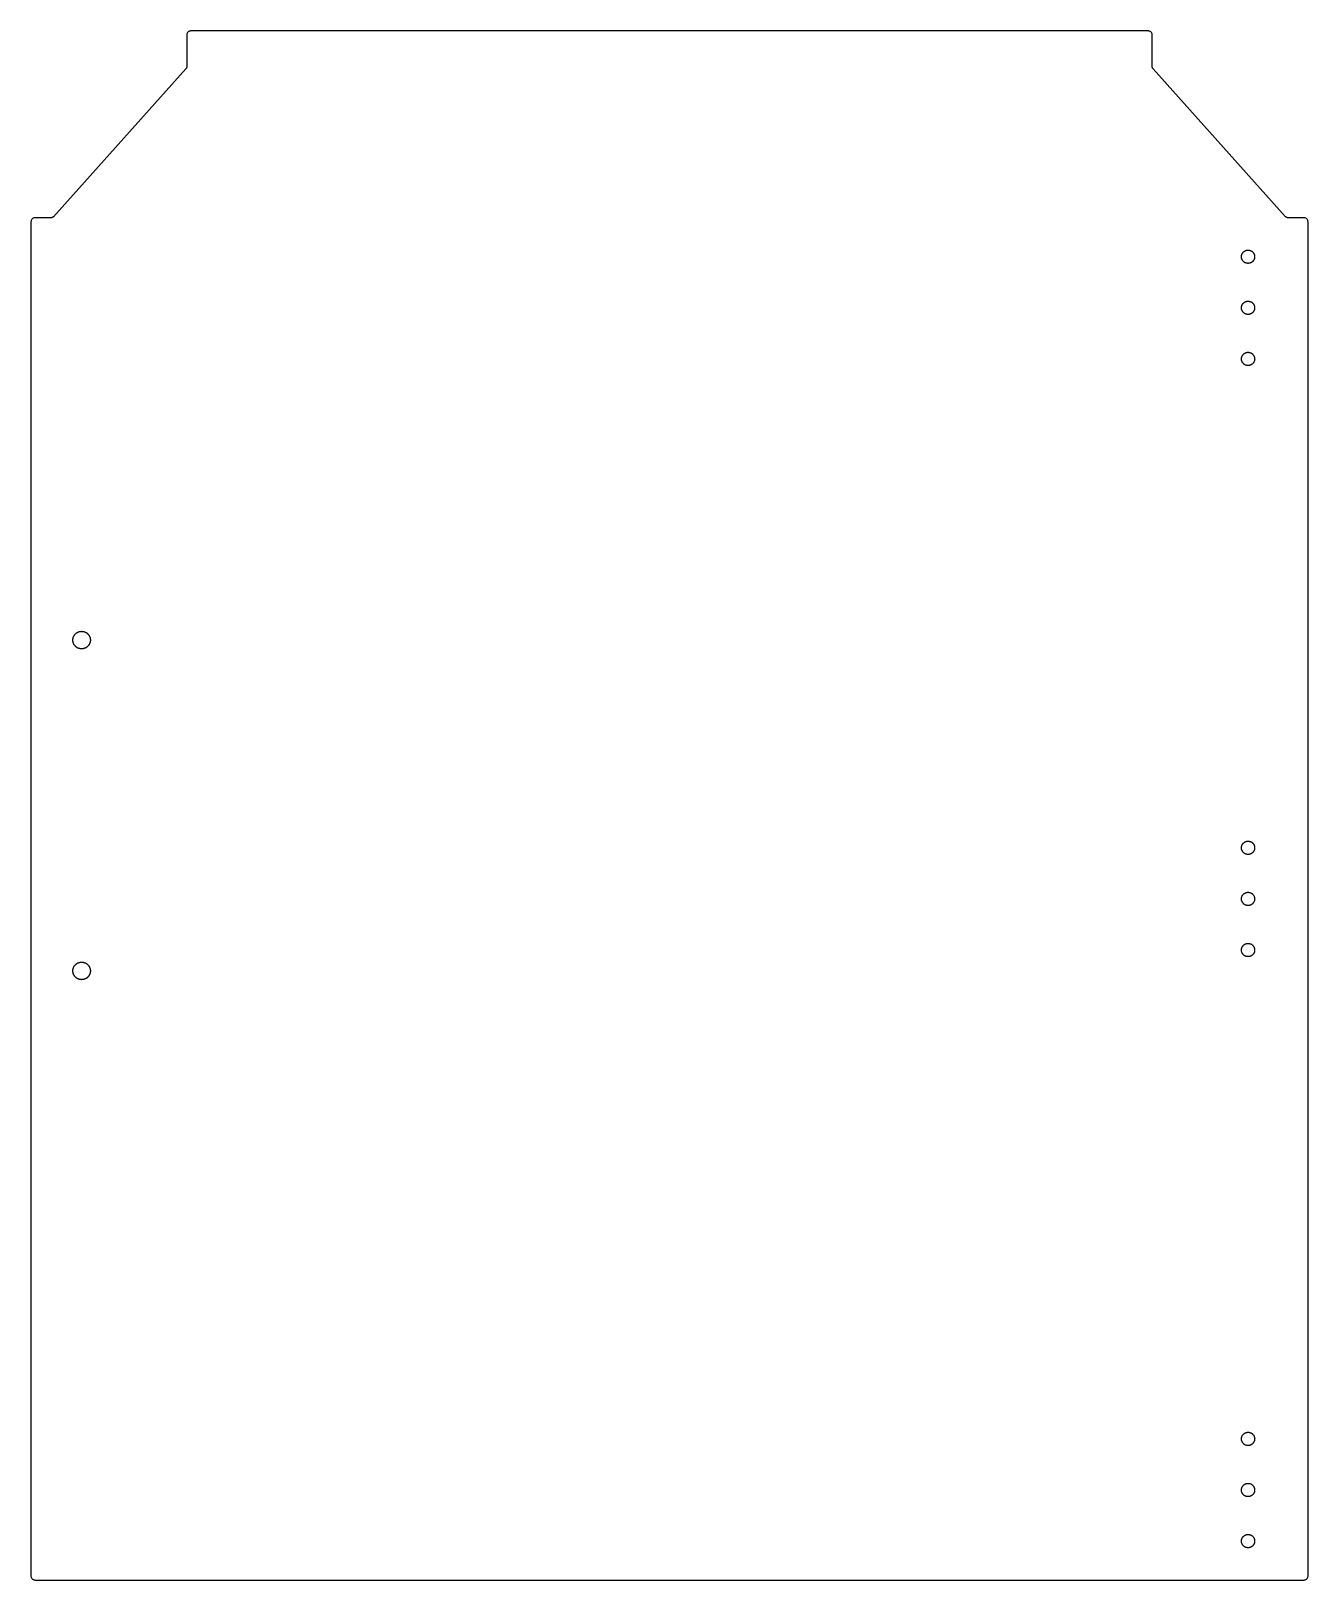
# Model space of a CAD drawing. Extents: x 0 to 328, y 398 to 796.
import ezdxf

# ---------------------------------------------------------------- set-up
doc = ezdxf.new("R2010")
doc.units = 0

msp = doc.modelspace()

# ---------------------------------------------------------------- linework, layer by layer
at = {"layer": 'Layer 1'}
for p, q in [((41, 796), (40.8436, 795.988)), ((287, 796), (41, 796)), ((287.156, 795.988), (287, 796)), ((40, 795), (39.9973, 786.81)), ((40.0123, 795.156), (40, 795)), ((40.0489, 795.309), (40.0123, 795.156)), ((40.109, 795.454), (40.0489, 795.309)), ((40.191, 795.588), (40.109, 795.454)), ((40.2929, 795.707), (40.191, 795.588)), ((40.4122, 795.809), (40.2929, 795.707)), ((40.546, 795.891), (40.4122, 795.809)), ((40.691, 795.951), (40.546, 795.891)), ((40.8436, 795.988), (40.691, 795.951)), ((287.309, 795.951), (287.156, 795.988)), ((287.454, 795.891), (287.309, 795.951)), ((287.588, 795.809), (287.454, 795.891)), ((287.707, 795.707), (287.588, 795.809)), ((287.809, 795.588), (287.707, 795.707)), ((287.891, 795.454), (287.809, 795.588)), ((287.951, 795.309), (287.891, 795.454)), ((287.988, 795.156), (287.951, 795.309)), ((288, 795), (287.988, 795.156)), ((288.003, 786.81), (288, 795)), ((39.7915, 786.271), (5.73945, 748.272)), ((39.834, 786.331), (39.7915, 786.271)), ((39.872, 786.393), (39.834, 786.331)), ((39.9054, 786.458), (39.872, 786.393)), ((39.934, 786.525), (39.9054, 786.458)), ((39.9576, 786.594), (39.934, 786.525)), ((39.9761, 786.665), (39.9576, 786.594)), ((39.9893, 786.737), (39.9761, 786.665)), ((39.9973, 786.81), (39.9893, 786.737)), ((288.011, 786.737), (288.003, 786.81)), ((288.024, 786.665), (288.011, 786.737)), ((288.042, 786.594), (288.024, 786.665)), ((288.066, 786.525), (288.042, 786.594)), ((288.095, 786.458), (288.066, 786.525)), ((288.128, 786.393), (288.095, 786.458)), ((288.166, 786.331), (288.128, 786.393)), ((288.209, 786.271), (288.166, 786.331)), ((322.261, 748.272), (288.209, 786.271)), ((5.73945, 748.272), (5.67598, 748.217)), ((322.324, 748.217), (322.261, 748.272)), ((0.01231, 747.156), (0, 747)), ((0, 747), (0, 399)), ((0.04894, 747.309), (0.01231, 747.156)), ((0.10899, 747.454), (0.04894, 747.309)), ((0.19098, 747.588), (0.10899, 747.454)), ((0.29289, 747.707), (0.19098, 747.588)), ((0.41221, 747.809), (0.29289, 747.707)), ((0.54601, 747.891), (0.41221, 747.809)), ((0.69098, 747.951), (0.54601, 747.891)), ((0.84357, 747.988), (0.69098, 747.951)), ((1, 748), (0.84357, 747.988)), ((5.13726, 748.004), (1, 748)), ((5.22058, 748.014), (5.13726, 748.004)), ((5.30273, 748.032), (5.22058, 748.014)), ((5.38311, 748.056), (5.30273, 748.032)), ((5.46117, 748.087), (5.38311, 748.056)), ((5.53635, 748.124), (5.46117, 748.087)), ((5.60812, 748.168), (5.53635, 748.124)), ((5.67598, 748.217), (5.60812, 748.168)), ((322.392, 748.168), (322.324, 748.217)), ((322.464, 748.124), (322.392, 748.168)), ((322.539, 748.087), (322.464, 748.124)), ((322.617, 748.056), (322.539, 748.087)), ((322.697, 748.032), (322.617, 748.056)), ((322.779, 748.014), (322.697, 748.032)), ((322.863, 748.004), (322.779, 748.014)), ((327, 748), (322.863, 748.004)), ((327.156, 747.988), (327, 748)), ((327.309, 747.951), (327.156, 747.988)), ((327.454, 747.891), (327.309, 747.951)), ((327.588, 747.809), (327.454, 747.891)), ((327.707, 747.707), (327.588, 747.809)), ((327.809, 747.588), (327.707, 747.707)), ((327.891, 747.454), (327.809, 747.588)), ((327.951, 747.309), (327.891, 747.454)), ((327.988, 747.156), (327.951, 747.309)), ((328, 747), (327.988, 747.156)), ((328, 399), (328, 747)), ((310.899, 737.975), (310.901, 738.075)), ((310.901, 737.95), (310.899, 737.975)), ((310.901, 738.075), (310.908, 738.174)), ((310.904, 737.875), (310.901, 737.95)), ((310.914, 737.776), (310.904, 737.875)), ((310.908, 738.174), (310.921, 738.274)), ((310.93, 737.677), (310.914, 737.776)), ((310.921, 738.274), (310.928, 738.309)), ((310.928, 738.309), (310.94, 738.371)), ((310.952, 737.58), (310.93, 737.677)), ((310.94, 738.371), (310.965, 738.468)), ((310.979, 737.484), (310.952, 737.58)), ((310.965, 738.468), (310.995, 738.563)), ((311.013, 737.39), (310.979, 737.484)), ((310.995, 738.563), (311.031, 738.657)), ((311.051, 737.298), (311.013, 737.39)), ((311.031, 738.657), (311.072, 738.748)), ((311.095, 737.208), (311.051, 737.298)), ((311.072, 738.748), (311.081, 738.764)), ((311.081, 738.764), (311.119, 738.836)), ((311.144, 737.121), (311.095, 737.208)), ((311.119, 738.836), (311.171, 738.922)), ((311.198, 737.037), (311.144, 737.121)), ((311.171, 738.922), (311.227, 739.004)), ((311.217, 737.012), (311.198, 737.037)), ((311.257, 736.957), (311.217, 737.012)), ((311.227, 739.004), (311.288, 739.083)), ((311.321, 736.879), (311.257, 736.957)), ((311.288, 739.083), (311.354, 739.158)), ((311.389, 736.806), (311.321, 736.879)), ((311.354, 739.158), (311.424, 739.229)), ((311.423, 736.773), (311.389, 736.806)), ((311.461, 736.737), (311.423, 736.773)), ((311.424, 739.229), (311.499, 739.296)), ((311.498, 736.705), (311.461, 736.737)), ((311.537, 736.673), (311.498, 736.705)), ((311.499, 739.296), (311.576, 739.358)), ((311.617, 736.612), (311.537, 736.673)), ((311.576, 739.358), (311.658, 739.416)), ((311.699, 736.557), (311.617, 736.612)), ((311.658, 739.416), (311.743, 739.469)), ((311.786, 736.507), (311.699, 736.557)), ((311.743, 739.469), (311.83, 739.516)), ((311.875, 736.462), (311.786, 736.507)), ((311.83, 739.516), (311.92, 739.559)), ((311.967, 736.422), (311.875, 736.462)), ((311.92, 739.559), (312.013, 739.596)), ((312.06, 736.387), (311.967, 736.422)), ((312.013, 739.596), (312.059, 739.612)), ((312.059, 739.612), (312.108, 739.628)), ((312.156, 736.358), (312.06, 736.387)), ((312.108, 739.628), (312.205, 739.654)), ((312.253, 736.335), (312.156, 736.358)), ((312.205, 739.654), (312.302, 739.674)), ((312.351, 736.318), (312.253, 736.335)), ((312.302, 739.674), (312.401, 739.689)), ((312.45, 736.306), (312.351, 736.318)), ((312.401, 739.689), (312.5, 739.698)), ((312.55, 736.3), (312.45, 736.306)), ((312.5, 739.698), (312.6, 739.701)), ((312.65, 736.3), (312.55, 736.3)), ((312.6, 739.701), (312.7, 739.698)), ((312.75, 736.306), (312.65, 736.3)), ((312.7, 739.698), (312.8, 739.689)), ((312.848, 736.318), (312.75, 736.306)), ((312.8, 739.689), (312.898, 739.674)), ((312.947, 736.335), (312.848, 736.318)), ((312.898, 739.674), (312.941, 739.665)), ((312.941, 739.665), (312.996, 739.654)), ((313.044, 736.358), (312.947, 736.335)), ((312.996, 739.654), (313.092, 739.628)), ((313.14, 736.387), (313.044, 736.358)), ((313.092, 739.628), (313.187, 739.596)), ((313.173, 736.399), (313.14, 736.387)), ((313.234, 736.422), (313.173, 736.399)), ((313.187, 739.596), (313.236, 739.577)), ((313.246, 736.427), (313.234, 736.422)), ((313.236, 739.577), (313.28, 739.559)), ((313.325, 736.462), (313.246, 736.427)), ((313.28, 739.559), (313.325, 739.538)), ((313.325, 739.538), (313.37, 739.516)), ((313.414, 736.507), (313.325, 736.462)), ((313.37, 739.516), (313.458, 739.469)), ((313.5, 736.557), (313.414, 736.507)), ((313.458, 739.469), (313.513, 739.434)), ((313.582, 736.611), (313.5, 736.557)), ((313.513, 739.434), (313.542, 739.416)), ((313.542, 739.416), (313.624, 739.358)), ((313.583, 736.612), (313.582, 736.611)), ((313.649, 736.662), (313.583, 736.612)), ((313.624, 739.358), (313.702, 739.296)), ((313.663, 736.672), (313.649, 736.662)), ((313.739, 736.737), (313.663, 736.672)), ((313.702, 739.296), (313.776, 739.229)), ((313.811, 736.806), (313.739, 736.737)), ((313.776, 739.229), (313.846, 739.157)), ((313.879, 736.879), (313.811, 736.806)), ((313.846, 739.157), (313.912, 739.083)), ((313.943, 736.956), (313.879, 736.879)), ((313.912, 739.083), (313.973, 739.003)), ((314.002, 737.037), (313.943, 736.956)), ((313.973, 739.003), (314.029, 738.921)), ((314.009, 737.048), (314.002, 737.037)), ((314.056, 737.121), (314.009, 737.048)), ((314.029, 738.921), (314.081, 738.836)), ((314.105, 737.208), (314.056, 737.121)), ((314.081, 738.836), (314.128, 738.747)), ((314.149, 737.298), (314.105, 737.208)), ((314.128, 738.747), (314.169, 738.657)), ((314.187, 737.389), (314.149, 737.298)), ((314.169, 738.657), (314.205, 738.563)), ((314.221, 737.484), (314.187, 737.389)), ((314.205, 738.563), (314.235, 738.468)), ((314.248, 737.58), (314.221, 737.484)), ((314.235, 738.468), (314.257, 738.381)), ((314.261, 737.636), (314.248, 737.58)), ((314.257, 738.381), (314.26, 738.372)), ((314.26, 738.372), (314.279, 738.273)), ((314.27, 737.677), (314.261, 737.636)), ((314.286, 737.776), (314.27, 737.677)), ((314.279, 738.273), (314.292, 738.174)), ((314.296, 737.875), (314.286, 737.776)), ((314.292, 738.174), (314.299, 738.075)), ((314.301, 737.975), (314.296, 737.875)), ((314.299, 738.075), (314.301, 737.975)), ((310.899, 724.845), (310.901, 724.945)), ((310.901, 724.82), (310.899, 724.845)), ((310.901, 724.945), (310.908, 725.044)), ((310.904, 724.745), (310.901, 724.82)), ((310.914, 724.646), (310.904, 724.745)), ((310.908, 725.044), (310.921, 725.144)), ((310.93, 724.547), (310.914, 724.646)), ((310.921, 725.144), (310.928, 725.179)), ((310.928, 725.179), (310.94, 725.241)), ((310.952, 724.45), (310.93, 724.547)), ((310.94, 725.241), (310.965, 725.338)), ((310.979, 724.354), (310.952, 724.45)), ((310.965, 725.338), (310.995, 725.433)), ((310.995, 725.433), (311.031, 725.527)), ((311.031, 725.527), (311.073, 725.618)), ((311.073, 725.618), (311.119, 725.706)), ((311.119, 725.706), (311.171, 725.792)), ((311.171, 725.792), (311.227, 725.874)), ((311.227, 725.874), (311.288, 725.953)), ((311.288, 725.953), (311.335, 726.006)), ((311.335, 726.006), (311.354, 726.028)), ((311.354, 726.028), (311.42, 726.095)), ((311.42, 726.095), (311.424, 726.099)), ((311.424, 726.099), (311.499, 726.166)), ((311.499, 726.166), (311.576, 726.228)), ((311.576, 726.228), (311.658, 726.286)), ((311.658, 726.286), (311.742, 726.339)), ((311.742, 726.339), (311.83, 726.386)), ((311.83, 726.386), (311.921, 726.429)), ((311.921, 726.429), (312.013, 726.466)), ((312.013, 726.466), (312.108, 726.498)), ((312.108, 726.498), (312.205, 726.524)), ((312.205, 726.524), (312.302, 726.544)), ((312.302, 726.544), (312.401, 726.559)), ((312.401, 726.559), (312.5, 726.568)), ((312.5, 726.568), (312.6, 726.571)), ((312.6, 726.571), (312.7, 726.568)), ((312.7, 726.568), (312.8, 726.559)), ((312.8, 726.559), (312.898, 726.544)), ((312.898, 726.544), (312.941, 726.535)), ((312.941, 726.535), (312.996, 726.524)), ((312.996, 726.524), (313.092, 726.498)), ((313.092, 726.498), (313.187, 726.466)), ((313.187, 726.466), (313.236, 726.447)), ((313.236, 726.447), (313.28, 726.429)), ((313.28, 726.429), (313.316, 726.412)), ((313.316, 726.412), (313.37, 726.386)), ((313.37, 726.386), (313.387, 726.377)), ((313.387, 726.377), (313.458, 726.339)), ((313.458, 726.339), (313.542, 726.286)), ((313.542, 726.286), (313.624, 726.228)), ((313.624, 726.228), (313.636, 726.219)), ((313.636, 726.219), (313.702, 726.165)), ((313.702, 726.165), (313.776, 726.099)), ((313.776, 726.099), (313.846, 726.027)), ((313.846, 726.027), (313.912, 725.953)), ((313.912, 725.953), (313.973, 725.873)), ((313.973, 725.873), (314.029, 725.791)), ((314.029, 725.791), (314.081, 725.706)), ((314.081, 725.706), (314.128, 725.617)), ((314.128, 725.617), (314.169, 725.527)), ((314.169, 725.527), (314.205, 725.433)), ((314.205, 725.433), (314.235, 725.338)), ((314.248, 724.45), (314.221, 724.354)), ((314.235, 725.338), (314.257, 725.251)), ((314.261, 724.506), (314.248, 724.45)), ((314.257, 725.251), (314.26, 725.242)), ((314.26, 725.242), (314.279, 725.143)), ((314.27, 724.547), (314.261, 724.506)), ((314.286, 724.646), (314.27, 724.547)), ((314.279, 725.143), (314.292, 725.044)), ((314.296, 724.745), (314.286, 724.646)), ((314.292, 725.044), (314.299, 724.945)), ((314.301, 724.845), (314.296, 724.745)), ((314.299, 724.945), (314.301, 724.845)), ((311.013, 724.26), (310.979, 724.354)), ((311.051, 724.168), (311.013, 724.26)), ((311.095, 724.078), (311.051, 724.168)), ((311.144, 723.991), (311.095, 724.078)), ((311.198, 723.907), (311.144, 723.991)), ((311.217, 723.882), (311.198, 723.907)), ((311.257, 723.827), (311.217, 723.882)), ((311.321, 723.749), (311.257, 723.827)), ((311.389, 723.676), (311.321, 723.749)), ((311.423, 723.643), (311.389, 723.676)), ((311.461, 723.607), (311.423, 723.643)), ((311.498, 723.575), (311.461, 723.607)), ((311.537, 723.543), (311.498, 723.575)), ((311.617, 723.482), (311.537, 723.543)), ((311.699, 723.427), (311.617, 723.482)), ((311.786, 723.377), (311.699, 723.427)), ((311.875, 723.332), (311.786, 723.377)), ((311.967, 723.292), (311.875, 723.332)), ((312.06, 723.257), (311.967, 723.292)), ((312.156, 723.228), (312.06, 723.257)), ((312.253, 723.205), (312.156, 723.228)), ((312.351, 723.188), (312.253, 723.205)), ((312.45, 723.176), (312.351, 723.188)), ((312.55, 723.17), (312.45, 723.176)), ((312.65, 723.17), (312.55, 723.17)), ((312.75, 723.176), (312.65, 723.17)), ((312.848, 723.188), (312.75, 723.176)), ((312.947, 723.205), (312.848, 723.188)), ((313.044, 723.228), (312.947, 723.205)), ((313.14, 723.257), (313.044, 723.228)), ((313.233, 723.292), (313.14, 723.257)), ((313.325, 723.332), (313.233, 723.292)), ((313.414, 723.377), (313.325, 723.332)), ((313.5, 723.427), (313.414, 723.377)), ((313.582, 723.481), (313.5, 723.427)), ((313.583, 723.482), (313.582, 723.481)), ((313.649, 723.532), (313.583, 723.482)), ((313.663, 723.542), (313.649, 723.532)), ((313.739, 723.607), (313.663, 723.542)), ((313.811, 723.676), (313.739, 723.607)), ((313.879, 723.749), (313.811, 723.676)), ((313.943, 723.826), (313.879, 723.749)), ((314.002, 723.907), (313.943, 723.826)), ((314.009, 723.918), (314.002, 723.907)), ((314.056, 723.991), (314.009, 723.918)), ((314.105, 724.078), (314.056, 723.991)), ((314.149, 724.168), (314.105, 724.078)), ((314.187, 724.26), (314.149, 724.168)), ((314.221, 724.354), (314.187, 724.26)), ((311.031, 712.397), (311.073, 712.488)), ((311.073, 712.488), (311.119, 712.576)), ((311.119, 712.576), (311.171, 712.662)), ((311.171, 712.662), (311.227, 712.744)), ((311.227, 712.744), (311.288, 712.823)), ((311.288, 712.823), (311.335, 712.876)), ((311.335, 712.876), (311.354, 712.898)), ((311.354, 712.898), (311.42, 712.965)), ((311.42, 712.965), (311.424, 712.969)), ((311.424, 712.969), (311.499, 713.036)), ((311.499, 713.036), (311.576, 713.098)), ((311.576, 713.098), (311.658, 713.156)), ((311.658, 713.156), (311.742, 713.209)), ((311.742, 713.209), (311.83, 713.257)), ((311.83, 713.257), (311.921, 713.299)), ((311.921, 713.299), (312.013, 713.336)), ((312.013, 713.336), (312.108, 713.368)), ((312.108, 713.368), (312.205, 713.394)), ((312.205, 713.394), (312.302, 713.414)), ((312.302, 713.414), (312.401, 713.429)), ((312.401, 713.429), (312.408, 713.43)), ((312.408, 713.43), (312.5, 713.438)), ((312.5, 713.438), (312.6, 713.441)), ((312.6, 713.441), (312.637, 713.44)), ((312.637, 713.44), (312.7, 713.438)), ((312.7, 713.438), (312.799, 713.429)), ((312.799, 713.429), (312.898, 713.414)), ((312.898, 713.414), (312.961, 713.401)), ((312.961, 713.401), (312.996, 713.394)), ((312.996, 713.394), (313.093, 713.368)), ((313.093, 713.368), (313.187, 713.336)), ((313.187, 713.336), (313.28, 713.299)), ((313.28, 713.299), (313.37, 713.256)), ((313.37, 713.256), (313.388, 713.247)), ((313.388, 713.247), (313.458, 713.209)), ((313.458, 713.209), (313.542, 713.156)), ((313.542, 713.156), (313.624, 713.098)), ((313.624, 713.098), (313.636, 713.089)), ((313.636, 713.089), (313.702, 713.035)), ((313.702, 713.035), (313.776, 712.969)), ((313.776, 712.969), (313.846, 712.897)), ((313.846, 712.897), (313.912, 712.823)), ((313.912, 712.823), (313.973, 712.743)), ((313.973, 712.743), (314.029, 712.661)), ((314.029, 712.661), (314.081, 712.576)), ((314.081, 712.576), (314.128, 712.487)), ((314.128, 712.487), (314.169, 712.397)), ((310.899, 711.715), (310.901, 711.815)), ((310.901, 711.69), (310.899, 711.715)), ((310.901, 711.815), (310.908, 711.914)), ((310.904, 711.615), (310.901, 711.69)), ((310.914, 711.516), (310.904, 711.615)), ((310.908, 711.914), (310.921, 712.014)), ((310.93, 711.417), (310.914, 711.516)), ((310.921, 712.014), (310.928, 712.048)), ((310.928, 712.048), (310.94, 712.111)), ((310.952, 711.32), (310.93, 711.417)), ((310.94, 712.111), (310.965, 712.208)), ((310.979, 711.224), (310.952, 711.32)), ((310.965, 712.208), (310.995, 712.303)), ((311.013, 711.13), (310.979, 711.224)), ((310.995, 712.303), (311.031, 712.397)), ((311.051, 711.038), (311.013, 711.13)), ((311.095, 710.948), (311.051, 711.038)), ((311.144, 710.861), (311.095, 710.948)), ((311.198, 710.777), (311.144, 710.861)), ((311.217, 710.752), (311.198, 710.777)), ((311.257, 710.697), (311.217, 710.752)), ((311.321, 710.619), (311.257, 710.697)), ((311.389, 710.546), (311.321, 710.619)), ((311.461, 710.477), (311.389, 710.546)), ((311.537, 710.412), (311.461, 710.477)), ((311.616, 710.353), (311.537, 710.412)), ((311.699, 710.297), (311.616, 710.353)), ((311.786, 710.247), (311.699, 710.297)), ((311.875, 710.202), (311.786, 710.247)), ((311.967, 710.162), (311.875, 710.202)), ((312.06, 710.127), (311.967, 710.162)), ((312.156, 710.098), (312.06, 710.127)), ((312.253, 710.075), (312.156, 710.098)), ((312.351, 710.058), (312.253, 710.075)), ((312.45, 710.046), (312.351, 710.058)), ((312.55, 710.04), (312.45, 710.046)), ((312.65, 710.04), (312.55, 710.04)), ((312.75, 710.046), (312.65, 710.04)), ((312.848, 710.058), (312.75, 710.046)), ((312.947, 710.075), (312.848, 710.058)), ((313.044, 710.098), (312.947, 710.075)), ((313.139, 710.127), (313.044, 710.098)), ((313.234, 710.162), (313.139, 710.127)), ((313.325, 710.202), (313.234, 710.162)), ((313.414, 710.247), (313.325, 710.202)), ((313.5, 710.297), (313.414, 710.247)), ((313.583, 710.352), (313.5, 710.297)), ((313.649, 710.402), (313.583, 710.352)), ((313.663, 710.412), (313.649, 710.402)), ((313.739, 710.477), (313.663, 710.412)), ((313.811, 710.546), (313.739, 710.477)), ((313.879, 710.62), (313.811, 710.546)), ((313.943, 710.696), (313.879, 710.62)), ((314.002, 710.777), (313.943, 710.696)), ((314.009, 710.788), (314.002, 710.777)), ((314.056, 710.861), (314.009, 710.788)), ((314.105, 710.948), (314.056, 710.861)), ((314.149, 711.038), (314.105, 710.948)), ((314.187, 711.13), (314.149, 711.038)), ((314.169, 712.397), (314.205, 712.303)), ((314.221, 711.224), (314.187, 711.13)), ((314.205, 712.303), (314.235, 712.208)), ((314.248, 711.32), (314.221, 711.224)), ((314.235, 712.208), (314.257, 712.121)), ((314.261, 711.376), (314.248, 711.32)), ((314.257, 712.121), (314.26, 712.112)), ((314.26, 712.112), (314.279, 712.013)), ((314.27, 711.417), (314.261, 711.376)), ((314.286, 711.516), (314.27, 711.417)), ((314.279, 712.013), (314.292, 711.914)), ((314.296, 711.615), (314.286, 711.516)), ((314.292, 711.914), (314.299, 711.815)), ((314.301, 711.715), (314.296, 711.615)), ((314.299, 711.815), (314.301, 711.715)), ((11.1394, 640.766), (11.1969, 640.847)), ((11.1969, 640.847), (11.2586, 640.926)), ((11.2586, 640.926), (11.3231, 641.001)), ((11.3231, 641.001), (11.391, 641.074)), ((11.391, 641.074), (11.4626, 641.144)), ((11.4626, 641.144), (11.5368, 641.21)), ((11.5368, 641.21), (11.6135, 641.273)), ((11.6135, 641.273), (11.6933, 641.332)), ((11.6933, 641.332), (11.7759, 641.389)), ((11.7759, 641.389), (11.7834, 641.393)), ((11.7834, 641.393), (11.8606, 641.441)), ((11.8606, 641.441), (11.9472, 641.489)), ((11.9472, 641.489), (12.0367, 641.534)), ((12.0367, 641.534), (12.1272, 641.574)), ((12.1272, 641.574), (12.2202, 641.611)), ((12.2202, 641.611), (12.314, 641.643)), ((12.314, 641.643), (12.4095, 641.672)), ((12.4095, 641.672), (12.5065, 641.696)), ((12.5065, 641.696), (12.6037, 641.715)), ((12.6037, 641.715), (12.7023, 641.731)), ((12.7023, 641.731), (12.7608, 641.737)), ((12.7608, 641.737), (12.8011, 641.742)), ((12.8011, 641.742), (12.9003, 641.748)), ((12.9003, 641.748), (13.0003, 641.751)), ((13.0003, 641.751), (13.0003, 641.751)), ((13.0003, 641.751), (13.0994, 641.748)), ((13.0994, 641.748), (13.1992, 641.742)), ((13.1992, 641.742), (13.2978, 641.731)), ((13.2978, 641.731), (13.3964, 641.715)), ((13.3964, 641.715), (13.4937, 641.696)), ((13.4937, 641.696), (13.5905, 641.672)), ((13.5905, 641.672), (13.6862, 641.643)), ((13.6862, 641.643), (13.78, 641.611)), ((13.78, 641.611), (13.873, 641.574)), ((13.873, 641.574), (13.8928, 641.565)), ((13.8928, 641.565), (13.9638, 641.534)), ((13.9638, 641.534), (14.0526, 641.489)), ((14.0526, 641.489), (14.1399, 641.44)), ((14.1399, 641.44), (14.2243, 641.388)), ((14.2243, 641.388), (14.307, 641.332)), ((14.307, 641.332), (14.3864, 641.273)), ((14.3864, 641.273), (14.4637, 641.21)), ((14.4637, 641.21), (14.5376, 641.143)), ((14.5376, 641.143), (14.6091, 641.073)), ((14.6091, 641.073), (14.6769, 641.001)), ((14.6769, 641.001), (14.7419, 640.925)), ((14.7419, 640.925), (14.803, 640.847)), ((14.803, 640.847), (14.861, 640.766)), ((10.75, 639.55), (10.7544, 639.649)), ((10.75, 639.45), (10.75, 639.55)), ((10.7544, 639.351), (10.75, 639.45)), ((10.7544, 639.649), (10.7632, 639.748)), ((10.7632, 639.252), (10.7544, 639.351)), ((10.7632, 639.748), (10.7764, 639.847)), ((10.7764, 639.153), (10.7632, 639.252)), ((10.7764, 639.847), (10.794, 639.945)), ((10.7939, 639.055), (10.7764, 639.153)), ((10.8158, 638.958), (10.7939, 639.055)), ((10.794, 639.945), (10.8081, 640.008)), ((10.8081, 640.008), (10.8158, 640.042)), ((10.8158, 640.042), (10.842, 640.139)), ((10.8418, 638.862), (10.8158, 638.958)), ((10.8722, 638.767), (10.8418, 638.862)), ((10.842, 640.139), (10.8598, 640.194)), ((10.8598, 640.194), (10.8722, 640.233)), ((10.8722, 640.233), (10.9069, 640.327)), ((10.9068, 638.673), (10.8722, 638.767)), ((10.9452, 638.582), (10.9068, 638.673)), ((10.9069, 640.327), (10.9453, 640.418)), ((10.988, 638.492), (10.9452, 638.582)), ((10.9453, 640.418), (10.988, 640.508)), ((10.988, 640.508), (11.0346, 640.596)), ((11.0107, 638.449), (10.988, 638.492)), ((11.0344, 638.404), (11.0107, 638.449)), ((11.0848, 638.318), (11.0344, 638.404)), ((11.0346, 640.596), (11.0852, 640.683)), ((11.1392, 638.234), (11.0848, 638.318)), ((11.0852, 640.683), (11.0854, 640.683)), ((11.0854, 640.683), (11.1394, 640.766)), ((11.1968, 638.153), (11.1392, 638.234)), ((11.2583, 638.075), (11.1968, 638.153)), ((11.3231, 637.999), (11.2583, 638.075)), ((11.3912, 637.926), (11.3231, 637.999)), ((11.4621, 637.857), (11.3912, 637.926)), ((11.5365, 637.79), (11.4621, 637.857)), ((11.5645, 637.767), (11.5365, 637.79)), ((11.6134, 637.727), (11.5645, 637.767)), ((11.693, 637.668), (11.6134, 637.727)), ((11.7757, 637.612), (11.693, 637.668)), ((11.8601, 637.56), (11.7757, 637.612)), ((11.9474, 637.511), (11.8601, 637.56)), ((12.0361, 637.466), (11.9474, 637.511)), ((12.1273, 637.426), (12.0361, 637.466)), ((12.22, 637.389), (12.1273, 637.426)), ((12.314, 637.357), (12.22, 637.389)), ((12.3579, 637.344), (12.314, 637.357)), ((12.4094, 637.328), (12.3579, 637.344)), ((12.4702, 637.313), (12.4094, 637.328)), ((12.506, 637.304), (12.4702, 637.313)), ((12.6039, 637.285), (12.506, 637.304)), ((12.702, 637.269), (12.6039, 637.285)), ((12.8011, 637.258), (12.702, 637.269)), ((12.9006, 637.252), (12.8011, 637.258)), ((12.9997, 637.249), (12.9006, 637.252)), ((13.0997, 637.252), (12.9997, 637.249)), ((13.1987, 637.258), (13.0997, 637.252)), ((13.2979, 637.269), (13.1987, 637.258)), ((13.3959, 637.285), (13.2979, 637.269)), ((13.4935, 637.304), (13.3959, 637.285)), ((13.5905, 637.328), (13.4935, 637.304)), ((13.686, 637.357), (13.5905, 637.328)), ((13.7802, 637.389), (13.686, 637.357)), ((13.8724, 637.425), (13.7802, 637.389)), ((13.9636, 637.466), (13.8724, 637.425)), ((14.0011, 637.485), (13.9636, 637.466)), ((14.0525, 637.511), (14.0011, 637.485)), ((14.1393, 637.559), (14.0525, 637.511)), ((14.2244, 637.612), (14.1393, 637.559)), ((14.2658, 637.64), (14.2244, 637.612)), ((14.3064, 637.667), (14.2658, 637.64)), ((14.3865, 637.727), (14.3064, 637.667)), ((14.4632, 637.79), (14.3865, 637.727)), ((14.5377, 637.857), (14.4632, 637.79)), ((14.609, 637.926), (14.5377, 637.857)), ((14.6769, 637.999), (14.609, 637.926)), ((14.7414, 638.074), (14.6769, 637.999)), ((14.8031, 638.153), (14.7414, 638.074)), ((14.8606, 638.234), (14.8031, 638.153)), ((14.9146, 638.317), (14.8606, 638.234)), ((14.861, 640.766), (14.9149, 640.682)), ((14.9148, 638.317), (14.9146, 638.317)), ((14.9654, 638.404), (14.9148, 638.317)), ((14.9149, 640.682), (14.9656, 640.596)), ((15.012, 638.492), (14.9654, 638.404)), ((14.9656, 640.596), (14.9673, 640.593)), ((14.9673, 640.593), (15.0121, 640.508)), ((15.0545, 638.581), (15.012, 638.492)), ((15.0121, 640.508), (15.0492, 640.43)), ((15.0492, 640.43), (15.0546, 640.418)), ((15.0933, 638.673), (15.0545, 638.581)), ((15.0546, 640.418), (15.0933, 640.326)), ((15.0933, 640.326), (15.0965, 640.318)), ((15.1, 638.692), (15.0933, 638.673)), ((15.0965, 640.318), (15.1278, 640.233)), ((15.1277, 638.766), (15.1, 638.692)), ((15.1514, 638.841), (15.1277, 638.766)), ((15.1278, 640.233), (15.1581, 640.139)), ((15.158, 638.861), (15.1514, 638.841)), ((15.1831, 638.953), (15.158, 638.861)), ((15.1581, 640.139), (15.1842, 640.042)), ((15.1841, 638.957), (15.1831, 638.953)), ((15.2061, 639.055), (15.1841, 638.957)), ((15.1842, 640.042), (15.2061, 639.945)), ((15.2061, 639.945), (15.2236, 639.847)), ((15.2236, 639.153), (15.2061, 639.055)), ((15.2236, 639.847), (15.2368, 639.748)), ((15.2259, 639.17), (15.2236, 639.153)), ((15.2368, 639.251), (15.2259, 639.17)), ((15.2368, 639.748), (15.2456, 639.649)), ((15.2452, 639.347), (15.2368, 639.251)), ((15.2456, 639.35), (15.2452, 639.347)), ((15.2456, 639.649), (15.2495, 639.562)), ((15.25, 639.45), (15.2456, 639.35)), ((15.2495, 639.562), (15.25, 639.55)), ((15.25, 639.55), (15.25, 639.45)), ((310.899, 586.105), (310.901, 586.205)), ((310.901, 586.079), (310.899, 586.105)), ((310.901, 586.205), (310.908, 586.304)), ((310.904, 586.005), (310.901, 586.079)), ((310.914, 585.906), (310.904, 586.005)), ((310.908, 586.304), (310.921, 586.404)), ((310.93, 585.807), (310.914, 585.906)), ((310.921, 586.404), (310.927, 586.431)), ((310.927, 586.431), (310.94, 586.501)), ((310.952, 585.71), (310.93, 585.807)), ((310.94, 586.501), (310.965, 586.598)), ((310.979, 585.614), (310.952, 585.71)), ((310.965, 586.598), (310.995, 586.693)), ((311.013, 585.52), (310.979, 585.614)), ((310.995, 586.693), (311.031, 586.787)), ((311.051, 585.428), (311.013, 585.52)), ((311.031, 586.787), (311.072, 586.878)), ((311.095, 585.338), (311.051, 585.428)), ((311.072, 586.878), (311.081, 586.894)), ((311.081, 586.894), (311.119, 586.966)), ((311.144, 585.251), (311.095, 585.338)), ((311.119, 586.966), (311.171, 587.051)), ((311.198, 585.167), (311.144, 585.251)), ((311.171, 587.051), (311.227, 587.134)), ((311.217, 585.142), (311.198, 585.167)), ((311.257, 585.087), (311.217, 585.142)), ((311.227, 587.134), (311.288, 587.213)), ((311.321, 585.009), (311.257, 585.087)), ((311.288, 587.213), (311.354, 587.288)), ((311.354, 587.288), (311.424, 587.359)), ((311.424, 587.359), (311.499, 587.426)), ((311.499, 587.426), (311.576, 587.488)), ((311.576, 587.488), (311.658, 587.546)), ((311.658, 587.546), (311.743, 587.599)), ((311.743, 587.599), (311.776, 587.617)), ((311.776, 587.617), (311.83, 587.646)), ((311.83, 587.646), (311.92, 587.689)), ((311.92, 587.689), (312.013, 587.726)), ((312.013, 587.726), (312.108, 587.758)), ((312.108, 587.758), (312.204, 587.784)), ((312.204, 587.784), (312.229, 587.789)), ((312.229, 587.789), (312.302, 587.804)), ((312.302, 587.804), (312.376, 587.815)), ((312.376, 587.815), (312.401, 587.819)), ((312.401, 587.819), (312.5, 587.828)), ((312.5, 587.828), (312.6, 587.831)), ((312.6, 587.831), (312.7, 587.828)), ((312.7, 587.828), (312.8, 587.819)), ((312.8, 587.819), (312.813, 587.817)), ((312.813, 587.817), (312.898, 587.804)), ((312.898, 587.804), (312.94, 587.796)), ((312.94, 587.796), (312.996, 587.784)), ((312.996, 587.784), (313.092, 587.758)), ((313.092, 587.758), (313.187, 587.726)), ((313.187, 587.726), (313.217, 587.714)), ((313.217, 587.714), (313.28, 587.689)), ((313.28, 587.689), (313.327, 587.667)), ((313.327, 587.667), (313.37, 587.647)), ((313.37, 587.647), (313.458, 587.599)), ((313.458, 587.599), (313.513, 587.564)), ((313.513, 587.564), (313.542, 587.546)), ((313.542, 587.546), (313.624, 587.488)), ((313.624, 587.488), (313.677, 587.446)), ((313.677, 587.446), (313.702, 587.426)), ((313.702, 587.426), (313.776, 587.359)), ((313.776, 587.359), (313.846, 587.287)), ((313.846, 587.287), (313.912, 587.213)), ((313.943, 585.086), (313.879, 585.009)), ((313.912, 587.213), (313.973, 587.133)), ((314.002, 585.167), (313.943, 585.086)), ((313.973, 587.133), (314.029, 587.051)), ((314.021, 585.196), (314.002, 585.167)), ((314.056, 585.251), (314.021, 585.196)), ((314.029, 587.051), (314.081, 586.966)), ((314.105, 585.338), (314.056, 585.251)), ((314.081, 586.966), (314.128, 586.877)), ((314.149, 585.428), (314.105, 585.338)), ((314.128, 586.877), (314.169, 586.787)), ((314.187, 585.52), (314.149, 585.428)), ((314.169, 586.787), (314.205, 586.693)), ((314.221, 585.614), (314.187, 585.52)), ((314.205, 586.693), (314.235, 586.598)), ((314.248, 585.71), (314.221, 585.614)), ((314.235, 586.598), (314.26, 586.502)), ((314.261, 585.77), (314.248, 585.71)), ((314.26, 586.502), (314.279, 586.403)), ((314.27, 585.807), (314.261, 585.77)), ((314.286, 585.906), (314.27, 585.807)), ((314.279, 586.403), (314.292, 586.304)), ((314.296, 586.005), (314.286, 585.906)), ((314.292, 586.304), (314.299, 586.205)), ((314.301, 586.105), (314.296, 586.005)), ((314.299, 586.205), (314.301, 586.105)), ((311.389, 584.936), (311.321, 585.009)), ((311.457, 584.871), (311.389, 584.936)), ((311.461, 584.867), (311.457, 584.871)), ((311.528, 584.81), (311.461, 584.867)), ((311.537, 584.803), (311.528, 584.81)), ((311.617, 584.742), (311.537, 584.803)), ((311.699, 584.687), (311.617, 584.742)), ((311.786, 584.637), (311.699, 584.687)), ((311.875, 584.592), (311.786, 584.637)), ((311.967, 584.552), (311.875, 584.592)), ((312.004, 584.538), (311.967, 584.552)), ((312.06, 584.517), (312.004, 584.538)), ((312.156, 584.488), (312.06, 584.517)), ((312.18, 584.483), (312.156, 584.488)), ((312.253, 584.465), (312.18, 584.483)), ((312.351, 584.448), (312.253, 584.465)), ((312.45, 584.436), (312.351, 584.448)), ((312.55, 584.43), (312.45, 584.436)), ((312.65, 584.43), (312.55, 584.43)), ((312.75, 584.436), (312.65, 584.43)), ((312.849, 584.448), (312.75, 584.436)), ((312.947, 584.465), (312.849, 584.448)), ((313.044, 584.488), (312.947, 584.465)), ((313.14, 584.517), (313.044, 584.488)), ((313.233, 584.552), (313.14, 584.517)), ((313.307, 584.584), (313.233, 584.552)), ((313.325, 584.591), (313.307, 584.584)), ((313.414, 584.637), (313.325, 584.591)), ((313.5, 584.687), (313.414, 584.637)), ((313.544, 584.716), (313.5, 584.687)), ((313.584, 584.742), (313.544, 584.716)), ((313.597, 584.752), (313.584, 584.742)), ((313.663, 584.802), (313.597, 584.752)), ((313.739, 584.867), (313.663, 584.802)), ((313.811, 584.936), (313.739, 584.867)), ((313.879, 585.009), (313.811, 584.936)), ((310.901, 573.075), (310.908, 573.174)), ((310.908, 573.174), (310.921, 573.274)), ((310.921, 573.274), (310.927, 573.301)), ((310.927, 573.301), (310.94, 573.371)), ((310.94, 573.371), (310.965, 573.468)), ((310.965, 573.468), (310.995, 573.563)), ((310.995, 573.563), (311.031, 573.657)), ((311.031, 573.657), (311.073, 573.748)), ((311.073, 573.748), (311.091, 573.782)), ((311.091, 573.782), (311.119, 573.836)), ((311.119, 573.836), (311.171, 573.921)), ((311.171, 573.921), (311.227, 574.004)), ((311.227, 574.004), (311.288, 574.083)), ((311.288, 574.083), (311.325, 574.124)), ((311.325, 574.124), (311.354, 574.158)), ((311.354, 574.158), (311.397, 574.201)), ((311.397, 574.201), (311.424, 574.229)), ((311.424, 574.229), (311.499, 574.296)), ((311.499, 574.296), (311.576, 574.358)), ((311.576, 574.358), (311.658, 574.416)), ((311.658, 574.416), (311.742, 574.469)), ((311.742, 574.469), (311.83, 574.516)), ((311.83, 574.516), (311.921, 574.559)), ((311.921, 574.559), (312.013, 574.596)), ((312.013, 574.596), (312.108, 574.628)), ((312.108, 574.628), (312.204, 574.654)), ((312.204, 574.654), (312.229, 574.659)), ((312.229, 574.659), (312.302, 574.674)), ((312.302, 574.674), (312.376, 574.685)), ((312.376, 574.685), (312.401, 574.689)), ((312.401, 574.689), (312.5, 574.698)), ((312.5, 574.698), (312.6, 574.701)), ((312.6, 574.701), (312.7, 574.698)), ((312.7, 574.698), (312.8, 574.689)), ((312.8, 574.689), (312.813, 574.687)), ((312.813, 574.687), (312.898, 574.674)), ((312.898, 574.674), (312.94, 574.666)), ((312.94, 574.666), (312.996, 574.654)), ((312.996, 574.654), (313.092, 574.628)), ((313.092, 574.628), (313.187, 574.596)), ((313.187, 574.596), (313.217, 574.584)), ((313.217, 574.584), (313.28, 574.559)), ((313.28, 574.559), (313.289, 574.555)), ((313.289, 574.555), (313.37, 574.516)), ((313.37, 574.516), (313.387, 574.507)), ((313.387, 574.507), (313.458, 574.469)), ((313.458, 574.469), (313.542, 574.416)), ((313.542, 574.416), (313.624, 574.358)), ((313.624, 574.358), (313.636, 574.349)), ((313.636, 574.349), (313.702, 574.295)), ((313.702, 574.295), (313.776, 574.229)), ((313.776, 574.229), (313.846, 574.157)), ((313.846, 574.157), (313.912, 574.083)), ((313.912, 574.083), (313.973, 574.003)), ((313.973, 574.003), (314.029, 573.921)), ((314.029, 573.921), (314.081, 573.836)), ((314.081, 573.836), (314.128, 573.747)), ((314.128, 573.747), (314.169, 573.657)), ((314.169, 573.657), (314.205, 573.563)), ((314.205, 573.563), (314.235, 573.468)), ((314.235, 573.468), (314.26, 573.372)), ((314.26, 573.372), (314.279, 573.273)), ((314.279, 573.273), (314.291, 573.179)), ((314.291, 573.179), (314.299, 573.075)), ((310.899, 572.975), (310.901, 573.075)), ((310.901, 572.949), (310.899, 572.975)), ((310.904, 572.875), (310.901, 572.949)), ((310.914, 572.776), (310.904, 572.875)), ((310.93, 572.677), (310.914, 572.776)), ((310.952, 572.58), (310.93, 572.677)), ((310.979, 572.484), (310.952, 572.58)), ((311.013, 572.39), (310.979, 572.484)), ((311.051, 572.298), (311.013, 572.39)), ((311.095, 572.208), (311.051, 572.298)), ((311.144, 572.121), (311.095, 572.208)), ((311.198, 572.037), (311.144, 572.121)), ((311.217, 572.012), (311.198, 572.037)), ((311.257, 571.957), (311.217, 572.012)), ((311.321, 571.879), (311.257, 571.957)), ((311.389, 571.806), (311.321, 571.879)), ((311.457, 571.741), (311.389, 571.806)), ((311.461, 571.737), (311.457, 571.741)), ((311.528, 571.68), (311.461, 571.737)), ((311.537, 571.673), (311.528, 571.68)), ((311.617, 571.612), (311.537, 571.673)), ((311.699, 571.557), (311.617, 571.612)), ((311.786, 571.507), (311.699, 571.557)), ((311.875, 571.462), (311.786, 571.507)), ((311.967, 571.422), (311.875, 571.462)), ((312.004, 571.408), (311.967, 571.422)), ((312.06, 571.387), (312.004, 571.408)), ((312.156, 571.358), (312.06, 571.387)), ((312.18, 571.353), (312.156, 571.358)), ((312.253, 571.335), (312.18, 571.353)), ((312.351, 571.318), (312.253, 571.335)), ((312.45, 571.306), (312.351, 571.318)), ((312.55, 571.3), (312.45, 571.306)), ((312.65, 571.3), (312.55, 571.3)), ((312.75, 571.306), (312.65, 571.3)), ((312.849, 571.318), (312.75, 571.306)), ((312.947, 571.335), (312.849, 571.318)), ((313.044, 571.358), (312.947, 571.335)), ((313.14, 571.387), (313.044, 571.358)), ((313.233, 571.422), (313.14, 571.387)), ((313.325, 571.462), (313.233, 571.422)), ((313.414, 571.507), (313.325, 571.462)), ((313.5, 571.557), (313.414, 571.507)), ((313.544, 571.586), (313.5, 571.557)), ((313.584, 571.612), (313.544, 571.586)), ((313.597, 571.622), (313.584, 571.612)), ((313.663, 571.672), (313.597, 571.622)), ((313.739, 571.737), (313.663, 571.672)), ((313.811, 571.806), (313.739, 571.737)), ((313.879, 571.88), (313.811, 571.806)), ((313.943, 571.956), (313.879, 571.88)), ((314.002, 572.037), (313.943, 571.956)), ((314.021, 572.066), (314.002, 572.037)), ((314.056, 572.121), (314.021, 572.066)), ((314.105, 572.208), (314.056, 572.121)), ((314.149, 572.298), (314.105, 572.208)), ((314.187, 572.39), (314.149, 572.298)), ((314.221, 572.484), (314.187, 572.39)), ((314.248, 572.58), (314.221, 572.484)), ((314.261, 572.64), (314.248, 572.58)), ((314.27, 572.677), (314.261, 572.64)), ((314.286, 572.776), (314.27, 572.677)), ((314.296, 572.875), (314.286, 572.776)), ((314.301, 572.975), (314.296, 572.875)), ((314.299, 573.075), (314.301, 572.975)), ((311.499, 561.166), (311.576, 561.228)), ((311.576, 561.228), (311.658, 561.286)), ((311.658, 561.286), (311.742, 561.339)), ((311.742, 561.339), (311.83, 561.386)), ((311.83, 561.386), (311.921, 561.429)), ((311.921, 561.429), (312.013, 561.466)), ((312.013, 561.466), (312.108, 561.498)), ((312.108, 561.498), (312.204, 561.524)), ((312.204, 561.524), (312.302, 561.544)), ((312.302, 561.544), (312.401, 561.559)), ((312.401, 561.559), (312.5, 561.568)), ((312.5, 561.568), (312.6, 561.571)), ((312.6, 561.571), (312.6, 561.571)), ((312.6, 561.571), (312.7, 561.568)), ((312.7, 561.568), (312.768, 561.562)), ((312.768, 561.562), (312.799, 561.559)), ((312.799, 561.559), (312.898, 561.544)), ((312.898, 561.544), (312.996, 561.524)), ((312.996, 561.524), (313.092, 561.498)), ((313.092, 561.498), (313.187, 561.466)), ((313.187, 561.466), (313.28, 561.429)), ((313.28, 561.429), (313.37, 561.386)), ((313.37, 561.386), (313.386, 561.377)), ((313.386, 561.377), (313.458, 561.339)), ((313.458, 561.339), (313.542, 561.286)), ((313.542, 561.286), (313.624, 561.228)), ((313.624, 561.228), (313.636, 561.219)), ((313.636, 561.219), (313.702, 561.165)), ((310.899, 559.845), (310.901, 559.945)), ((310.901, 559.819), (310.899, 559.845)), ((310.901, 559.945), (310.908, 560.044)), ((310.904, 559.745), (310.901, 559.819)), ((310.914, 559.646), (310.904, 559.745)), ((310.908, 560.044), (310.921, 560.144)), ((310.93, 559.547), (310.914, 559.646)), ((310.921, 560.144), (310.927, 560.171)), ((310.927, 560.171), (310.94, 560.241)), ((310.952, 559.45), (310.93, 559.547)), ((310.94, 560.241), (310.965, 560.338)), ((310.979, 559.354), (310.952, 559.45)), ((310.965, 560.338), (310.995, 560.433)), ((311.013, 559.26), (310.979, 559.354)), ((310.995, 560.433), (311.031, 560.527)), ((311.051, 559.168), (311.013, 559.26)), ((311.031, 560.527), (311.073, 560.618)), ((311.095, 559.078), (311.051, 559.168)), ((311.073, 560.618), (311.091, 560.652)), ((311.091, 560.652), (311.119, 560.706)), ((311.144, 558.991), (311.095, 559.078)), ((311.119, 560.706), (311.171, 560.791)), ((311.198, 558.907), (311.144, 558.991)), ((311.171, 560.791), (311.227, 560.874)), ((311.217, 558.882), (311.198, 558.907)), ((311.257, 558.827), (311.217, 558.882)), ((311.227, 560.874), (311.288, 560.953)), ((311.321, 558.749), (311.257, 558.827)), ((311.288, 560.953), (311.325, 560.994)), ((311.389, 558.676), (311.321, 558.749)), ((311.325, 560.994), (311.354, 561.028)), ((311.354, 561.028), (311.397, 561.071)), ((311.461, 558.607), (311.389, 558.676)), ((311.397, 561.071), (311.424, 561.099)), ((311.424, 561.099), (311.499, 561.166)), ((311.537, 558.543), (311.461, 558.607)), ((311.604, 558.492), (311.537, 558.543)), ((311.616, 558.483), (311.604, 558.492)), ((311.699, 558.427), (311.616, 558.483)), ((311.77, 558.386), (311.699, 558.427)), ((311.786, 558.377), (311.77, 558.386)), ((311.875, 558.332), (311.786, 558.377)), ((311.967, 558.292), (311.875, 558.332)), ((312.004, 558.278), (311.967, 558.292)), ((312.06, 558.257), (312.004, 558.278)), ((312.156, 558.228), (312.06, 558.257)), ((312.18, 558.223), (312.156, 558.228)), ((312.253, 558.205), (312.18, 558.223)), ((312.351, 558.188), (312.253, 558.205)), ((312.45, 558.176), (312.351, 558.188)), ((312.55, 558.17), (312.45, 558.176)), ((312.65, 558.17), (312.55, 558.17)), ((312.75, 558.176), (312.65, 558.17)), ((312.849, 558.188), (312.75, 558.176)), ((312.947, 558.205), (312.849, 558.188)), ((313.044, 558.228), (312.947, 558.205)), ((313.126, 558.253), (313.044, 558.228)), ((313.14, 558.257), (313.126, 558.253)), ((313.234, 558.292), (313.14, 558.257)), ((313.325, 558.331), (313.234, 558.292)), ((313.414, 558.377), (313.325, 558.331)), ((313.5, 558.427), (313.414, 558.377)), ((313.584, 558.482), (313.5, 558.427)), ((313.597, 558.493), (313.584, 558.482)), ((313.663, 558.542), (313.597, 558.493)), ((313.739, 558.607), (313.663, 558.542)), ((313.702, 561.165), (313.776, 561.099)), ((313.811, 558.676), (313.739, 558.607)), ((313.776, 561.099), (313.846, 561.027)), ((313.879, 558.749), (313.811, 558.676)), ((313.846, 561.027), (313.912, 560.953)), ((313.943, 558.826), (313.879, 558.749)), ((313.912, 560.953), (313.973, 560.873)), ((314.002, 558.907), (313.943, 558.826)), ((313.973, 560.873), (314.029, 560.791)), ((314.021, 558.936), (314.002, 558.907)), ((314.056, 558.991), (314.021, 558.936)), ((314.029, 560.791), (314.081, 560.706)), ((314.105, 559.078), (314.056, 558.991)), ((314.081, 560.706), (314.128, 560.617)), ((314.149, 559.168), (314.105, 559.078)), ((314.128, 560.617), (314.169, 560.527)), ((314.187, 559.26), (314.149, 559.168)), ((314.169, 560.527), (314.205, 560.433)), ((314.221, 559.354), (314.187, 559.26)), ((314.205, 560.433), (314.235, 560.338)), ((314.248, 559.45), (314.221, 559.354)), ((314.235, 560.338), (314.26, 560.242)), ((314.261, 559.51), (314.248, 559.45)), ((314.26, 560.242), (314.279, 560.143)), ((314.27, 559.547), (314.261, 559.51)), ((314.286, 559.646), (314.27, 559.547)), ((314.279, 560.143), (314.289, 560.067)), ((314.296, 559.745), (314.286, 559.646)), ((314.289, 560.067), (314.299, 559.945)), ((314.301, 559.845), (314.296, 559.745)), ((314.299, 559.945), (314.301, 559.845)), ((10.75, 554.55), (10.7544, 554.649)), ((10.75, 554.451), (10.75, 554.55)), ((10.7544, 554.351), (10.75, 554.451)), ((10.7544, 554.649), (10.7633, 554.749)), ((10.7632, 554.252), (10.7544, 554.351)), ((10.7764, 554.153), (10.7632, 554.252)), ((10.7633, 554.749), (10.7764, 554.847)), ((10.7764, 554.847), (10.7939, 554.945)), ((10.7939, 554.055), (10.7764, 554.153)), ((10.7939, 554.945), (10.8159, 555.043)), ((10.8158, 553.958), (10.7939, 554.055)), ((10.8418, 553.862), (10.8158, 553.958)), ((10.8159, 555.043), (10.8169, 555.047)), ((10.8169, 555.047), (10.842, 555.139)), ((10.8722, 553.767), (10.8418, 553.862)), ((10.842, 555.139), (10.867, 555.217)), ((10.867, 555.217), (10.8722, 555.233)), ((10.8722, 555.233), (10.9068, 555.327)), ((10.9068, 553.673), (10.8722, 553.767)), ((10.9068, 555.327), (10.9455, 555.419)), ((10.9452, 553.582), (10.9068, 553.673)), ((10.988, 553.492), (10.9452, 553.582)), ((10.9455, 555.419), (10.988, 555.508)), ((10.988, 555.508), (11.0346, 555.596)), ((11.0107, 553.449), (10.988, 553.492)), ((11.0344, 553.404), (11.0107, 553.449)), ((11.0848, 553.318), (11.0344, 553.404)), ((11.0346, 555.596), (11.0852, 555.683)), ((11.1392, 553.234), (11.0848, 553.318)), ((11.0852, 555.683), (11.0862, 555.684)), ((11.0862, 555.684), (11.1391, 555.766)), ((11.1391, 555.766), (11.1972, 555.847)), ((11.1968, 553.153), (11.1392, 553.234)), ((11.1972, 555.847), (11.2029, 555.854)), ((11.2029, 555.854), (11.2585, 555.926)), ((11.2585, 555.926), (11.323, 556.001)), ((11.323, 556.001), (11.3913, 556.074)), ((11.3913, 556.074), (11.4191, 556.101)), ((11.4191, 556.101), (11.4623, 556.143)), ((11.4623, 556.143), (11.5365, 556.21)), ((11.5365, 556.21), (11.6137, 556.273)), ((11.6137, 556.273), (11.6932, 556.332)), ((11.6932, 556.332), (11.7759, 556.389)), ((11.7759, 556.389), (11.8603, 556.441)), ((11.8603, 556.441), (11.9476, 556.489)), ((11.9476, 556.489), (12.0364, 556.534)), ((12.0364, 556.534), (12.1276, 556.575)), ((12.1276, 556.575), (12.2198, 556.611)), ((12.2198, 556.611), (12.314, 556.643)), ((12.314, 556.643), (12.4095, 556.672)), ((12.4095, 556.672), (12.5065, 556.696)), ((12.5065, 556.696), (12.6041, 556.715)), ((12.6041, 556.715), (12.7021, 556.731)), ((12.7021, 556.731), (12.8013, 556.742)), ((12.8013, 556.742), (12.9003, 556.748)), ((12.9003, 556.748), (13.0003, 556.751)), ((13.0003, 556.751), (13.0003, 556.751)), ((13.0003, 556.751), (13.0994, 556.748)), ((13.0994, 556.748), (13.1992, 556.742)), ((13.1992, 556.742), (13.2978, 556.731)), ((13.2978, 556.731), (13.3964, 556.715)), ((13.3964, 556.715), (13.4937, 556.696)), ((13.4937, 556.696), (13.5905, 556.672)), ((13.5905, 556.672), (13.6862, 556.643)), ((13.6862, 556.643), (13.78, 556.611)), ((13.78, 556.611), (13.873, 556.574)), ((13.873, 556.574), (13.8931, 556.565)), ((13.8931, 556.565), (13.9638, 556.534)), ((13.9638, 556.534), (14.0526, 556.489)), ((14.0526, 556.489), (14.1399, 556.441)), ((14.1399, 556.441), (14.2243, 556.388)), ((14.2243, 556.388), (14.307, 556.332)), ((14.307, 556.332), (14.3864, 556.273)), ((14.3864, 556.273), (14.4637, 556.21)), ((14.4637, 556.21), (14.5376, 556.143)), ((14.5376, 556.143), (14.6091, 556.073)), ((14.6091, 556.073), (14.6769, 556.001)), ((14.6769, 556.001), (14.7419, 555.925)), ((14.7419, 555.925), (14.803, 555.847)), ((14.803, 555.847), (14.861, 555.766)), ((14.8606, 553.234), (14.8031, 553.153)), ((14.9147, 553.317), (14.8606, 553.234)), ((14.861, 555.766), (14.9149, 555.682)), ((14.9148, 553.317), (14.9147, 553.317)), ((14.9654, 553.404), (14.9148, 553.317)), ((14.9149, 555.682), (14.9656, 555.596)), ((15.012, 553.492), (14.9654, 553.404)), ((14.9656, 555.596), (14.9673, 555.593)), ((14.9673, 555.593), (15.0121, 555.508)), ((15.0545, 553.581), (15.012, 553.492)), ((15.0121, 555.508), (15.0492, 555.43)), ((15.0492, 555.43), (15.0546, 555.418)), ((15.0933, 553.673), (15.0545, 553.581)), ((15.0546, 555.418), (15.0933, 555.326)), ((15.0933, 555.326), (15.0965, 555.318)), ((15.1, 553.692), (15.0933, 553.673)), ((15.0965, 555.318), (15.1278, 555.233)), ((15.1277, 553.766), (15.1, 553.692)), ((15.1514, 553.841), (15.1277, 553.766)), ((15.1278, 555.233), (15.1581, 555.139)), ((15.158, 553.861), (15.1514, 553.841)), ((15.1831, 553.953), (15.158, 553.861)), ((15.1581, 555.139), (15.1842, 555.042)), ((15.1841, 553.957), (15.1831, 553.953)), ((15.2061, 554.055), (15.1841, 553.957)), ((15.1842, 555.042), (15.2061, 554.945)), ((15.2061, 554.945), (15.2236, 554.847)), ((15.2236, 554.153), (15.2061, 554.055)), ((15.2236, 554.847), (15.2368, 554.748)), ((15.2259, 554.17), (15.2236, 554.153)), ((15.2368, 554.251), (15.2259, 554.17)), ((15.2368, 554.748), (15.2456, 554.649)), ((15.2452, 554.347), (15.2368, 554.251)), ((15.2456, 554.35), (15.2452, 554.347)), ((15.2456, 554.649), (15.2495, 554.562)), ((15.25, 554.45), (15.2456, 554.35)), ((15.2495, 554.562), (15.25, 554.55)), ((15.25, 554.55), (15.25, 554.45)), ((11.2583, 553.075), (11.1968, 553.153)), ((11.3231, 552.999), (11.2583, 553.075)), ((11.3912, 552.926), (11.3231, 552.999)), ((11.4621, 552.857), (11.3912, 552.926)), ((11.5365, 552.79), (11.4621, 552.857)), ((11.5645, 552.767), (11.5365, 552.79)), ((11.6134, 552.727), (11.5645, 552.767)), ((11.693, 552.668), (11.6134, 552.727)), ((11.7757, 552.612), (11.693, 552.668)), ((11.8601, 552.559), (11.7757, 552.612)), ((11.9474, 552.511), (11.8601, 552.559)), ((12.0361, 552.466), (11.9474, 552.511)), ((12.1273, 552.426), (12.0361, 552.466)), ((12.22, 552.389), (12.1273, 552.426)), ((12.314, 552.357), (12.22, 552.389)), ((12.3579, 552.344), (12.314, 552.357)), ((12.4094, 552.328), (12.3579, 552.344)), ((12.4702, 552.313), (12.4094, 552.328)), ((12.506, 552.304), (12.4702, 552.313)), ((12.6039, 552.285), (12.506, 552.304)), ((12.702, 552.269), (12.6039, 552.285)), ((12.8011, 552.258), (12.702, 552.269)), ((12.9006, 552.252), (12.8011, 552.258)), ((12.9997, 552.249), (12.9006, 552.252)), ((13.0997, 552.252), (12.9997, 552.249)), ((13.1987, 552.258), (13.0997, 552.252)), ((13.2979, 552.269), (13.1987, 552.258)), ((13.3959, 552.285), (13.2979, 552.269)), ((13.4935, 552.304), (13.3959, 552.285)), ((13.5905, 552.328), (13.4935, 552.304)), ((13.686, 552.357), (13.5905, 552.328)), ((13.7802, 552.389), (13.686, 552.357)), ((13.8724, 552.425), (13.7802, 552.389)), ((13.9636, 552.466), (13.8724, 552.425)), ((14.0011, 552.485), (13.9636, 552.466)), ((14.0525, 552.511), (14.0011, 552.485)), ((14.1393, 552.559), (14.0525, 552.511)), ((14.2244, 552.612), (14.1393, 552.559)), ((14.2658, 552.64), (14.2244, 552.612)), ((14.3064, 552.667), (14.2658, 552.64)), ((14.3865, 552.727), (14.3064, 552.667)), ((14.4632, 552.79), (14.3865, 552.727)), ((14.5377, 552.857), (14.4632, 552.79)), ((14.609, 552.926), (14.5377, 552.857)), ((14.6769, 552.999), (14.609, 552.926)), ((14.7414, 553.074), (14.6769, 552.999)), ((14.8031, 553.153), (14.7414, 553.074)), ((310.899, 434.235), (310.901, 434.3352)), ((310.901, 434.2103), (310.899, 434.235)), ((310.901, 434.3352), (310.908, 434.4343)), ((310.904, 434.1354), (310.901, 434.2103)), ((310.914, 434.0358), (310.904, 434.1354)), ((310.908, 434.4343), (310.921, 434.5337)), ((310.93, 433.9375), (310.914, 434.0358)), ((310.921, 434.5337), (310.928, 434.5681)), ((310.928, 434.5681), (310.94, 434.6315)), ((310.952, 433.8403), (310.93, 433.9375)), ((310.94, 434.6315), (310.965, 434.7284)), ((310.979, 433.7439), (310.952, 433.8403)), ((310.965, 434.7284), (310.995, 434.8233)), ((310.995, 434.8233), (311.031, 434.9166)), ((311.031, 434.9166), (311.072, 435.0077)), ((311.072, 435.0077), (311.081, 435.0247)), ((311.081, 435.0247), (311.119, 435.0962)), ((311.119, 435.0962), (311.171, 435.1814)), ((311.171, 435.1814), (311.227, 435.2636)), ((311.227, 435.2636), (311.288, 435.3427)), ((311.288, 435.3427), (311.354, 435.4176)), ((311.354, 435.4176), (311.424, 435.4888)), ((311.424, 435.4888), (311.499, 435.5559)), ((311.499, 435.5559), (311.576, 435.618)), ((311.576, 435.618), (311.658, 435.6758)), ((311.658, 435.6758), (311.743, 435.7289)), ((311.743, 435.7289), (311.754, 435.735)), ((311.754, 435.735), (311.83, 435.7765)), ((311.83, 435.7765), (311.92, 435.819)), ((311.92, 435.819), (312.013, 435.8564)), ((312.013, 435.8564), (312.108, 435.8879)), ((312.108, 435.8879), (312.204, 435.9141)), ((312.204, 435.9141), (312.214, 435.9161)), ((312.214, 435.9161), (312.302, 435.9344)), ((312.302, 435.9344), (312.364, 435.9436)), ((312.364, 435.9436), (312.401, 435.949)), ((312.401, 435.949), (312.5, 435.9578)), ((312.5, 435.9578), (312.6, 435.9607)), ((312.6, 435.9607), (312.7, 435.9578)), ((312.7, 435.9578), (312.8, 435.949)), ((312.8, 435.949), (312.8, 435.9489)), ((312.8, 435.9489), (312.898, 435.9344)), ((312.898, 435.9344), (312.996, 435.9141)), ((312.996, 435.9141), (313.092, 435.888)), ((313.092, 435.888), (313.187, 435.8562)), ((313.187, 435.8562), (313.206, 435.8484)), ((313.206, 435.8484), (313.28, 435.819)), ((313.28, 435.819), (313.336, 435.7927)), ((313.336, 435.7927), (313.37, 435.7765)), ((313.37, 435.7765), (313.458, 435.7286)), ((313.458, 435.7286), (313.513, 435.6942)), ((313.513, 435.6942), (313.542, 435.6759)), ((313.542, 435.6759), (313.624, 435.6179)), ((313.624, 435.6179), (313.702, 435.5557)), ((313.702, 435.5557), (313.776, 435.4888)), ((313.776, 435.4888), (313.846, 435.4174)), ((313.846, 435.4174), (313.912, 435.3425)), ((313.912, 435.3425), (313.973, 435.2634)), ((313.973, 435.2634), (314.029, 435.1814)), ((314.029, 435.1814), (314.081, 435.0959)), ((314.081, 435.0959), (314.128, 435.0074)), ((314.128, 435.0074), (314.169, 434.9167)), ((314.169, 434.9167), (314.205, 434.8231)), ((314.205, 434.8231), (314.235, 434.728)), ((314.248, 433.8397), (314.221, 433.7441)), ((314.235, 434.728), (314.26, 434.6316)), ((314.261, 433.8978), (314.248, 433.8397)), ((314.26, 434.6316), (314.279, 434.5331)), ((314.27, 433.9373), (314.261, 433.8978)), ((314.286, 434.0361), (314.27, 433.9373)), ((314.279, 434.5331), (314.292, 434.4341)), ((314.296, 434.135), (314.286, 434.0361)), ((314.292, 434.4341), (314.299, 434.3349)), ((314.301, 434.235), (314.296, 434.135)), ((314.299, 434.3349), (314.301, 434.235)), ((311.013, 433.6497), (310.979, 433.7439)), ((311.051, 433.5579), (311.013, 433.6497)), ((311.095, 433.4679), (311.051, 433.5579)), ((311.144, 433.381), (311.095, 433.4679)), ((311.198, 433.297), (311.144, 433.381)), ((311.22, 433.2673), (311.198, 433.297)), ((311.257, 433.2166), (311.22, 433.2673)), ((311.321, 433.1393), (311.257, 433.2166)), ((311.389, 433.0663), (311.321, 433.1393)), ((311.443, 433.0141), (311.389, 433.0663)), ((311.461, 432.9974), (311.443, 433.0141)), ((311.52, 432.9465), (311.461, 432.9974)), ((311.537, 432.9327), (311.52, 432.9465)), ((311.617, 432.8724), (311.537, 432.9327)), ((311.699, 432.8173), (311.617, 432.8724)), ((311.786, 432.7668), (311.699, 432.8173)), ((311.875, 432.7216), (311.786, 432.7668)), ((311.967, 432.6816), (311.875, 432.7216)), ((312.06, 432.6473), (311.967, 432.6816)), ((312.156, 432.6183), (312.06, 432.6473)), ((312.253, 432.5951), (312.156, 432.6183)), ((312.351, 432.5775), (312.253, 432.5951)), ((312.45, 432.5659), (312.351, 432.5775)), ((312.55, 432.56), (312.45, 432.5659)), ((312.65, 432.56), (312.55, 432.56)), ((312.75, 432.5659), (312.65, 432.56)), ((312.848, 432.5775), (312.75, 432.5659)), ((312.947, 432.5951), (312.848, 432.5775)), ((313.044, 432.6182), (312.947, 432.5951)), ((313.14, 432.6472), (313.044, 432.6182)), ((313.186, 432.6642), (313.14, 432.6472)), ((313.233, 432.6816), (313.186, 432.6642)), ((313.31, 432.715), (313.233, 432.6816)), ((313.325, 432.7215), (313.31, 432.715)), ((313.414, 432.7668), (313.325, 432.7215)), ((313.5, 432.817), (313.414, 432.7668)), ((313.55, 432.8502), (313.5, 432.817)), ((313.583, 432.8724), (313.55, 432.8502)), ((313.652, 432.9237), (313.583, 432.8724)), ((313.663, 432.9324), (313.652, 432.9237)), ((313.739, 432.9972), (313.663, 432.9324)), ((313.811, 433.0663), (313.739, 432.9972)), ((313.879, 433.1395), (313.811, 433.0663)), ((313.943, 433.2162), (313.879, 433.1395)), ((314.002, 433.2971), (313.943, 433.2162)), ((314.056, 433.3807), (314.002, 433.2971)), ((314.105, 433.4679), (314.056, 433.3807)), ((314.149, 433.5577), (314.105, 433.4679)), ((314.187, 433.6496), (314.149, 433.5577)), ((314.221, 433.7441), (314.187, 433.6496)), ((311.073, 421.8778), (311.087, 421.9051)), ((311.087, 421.9051), (311.119, 421.9659)), ((311.119, 421.9659), (311.171, 422.0515)), ((311.171, 422.0515), (311.227, 422.1336)), ((311.227, 422.1336), (311.288, 422.2127)), ((311.288, 422.2127), (311.324, 422.2538)), ((311.324, 422.2538), (311.354, 422.2877)), ((311.354, 422.2877), (311.402, 422.3365)), ((311.402, 422.3365), (311.424, 422.3588)), ((311.424, 422.3588), (311.499, 422.4259)), ((311.499, 422.4259), (311.576, 422.488)), ((311.576, 422.488), (311.658, 422.546)), ((311.658, 422.546), (311.742, 422.5986)), ((311.742, 422.5986), (311.83, 422.6465)), ((311.83, 422.6465), (311.921, 422.6892)), ((311.921, 422.6892), (312.013, 422.7262)), ((312.013, 422.7262), (312.108, 422.758)), ((312.108, 422.758), (312.205, 422.7841)), ((312.205, 422.7841), (312.207, 422.7846)), ((312.207, 422.7846), (312.302, 422.8044)), ((312.302, 422.8044), (312.389, 422.8173)), ((312.389, 422.8173), (312.401, 422.819)), ((312.401, 422.819), (312.5, 422.8278)), ((312.5, 422.8278), (312.6, 422.8307)), ((312.6, 422.8307), (312.658, 422.829)), ((312.658, 422.829), (312.7, 422.8278)), ((312.7, 422.8278), (312.8, 422.819)), ((312.8, 422.819), (312.898, 422.8044)), ((312.898, 422.8044), (312.996, 422.7841)), ((312.996, 422.7841), (313.092, 422.758)), ((313.092, 422.758), (313.187, 422.7262)), ((313.187, 422.7262), (313.206, 422.7184)), ((313.206, 422.7184), (313.28, 422.689)), ((313.28, 422.689), (313.304, 422.6775)), ((313.304, 422.6775), (313.37, 422.6463)), ((313.37, 422.6463), (313.381, 422.6407)), ((313.381, 422.6407), (313.458, 422.5987)), ((313.458, 422.5987), (313.542, 422.5458)), ((313.542, 422.5458), (313.624, 422.4879)), ((313.624, 422.4879), (313.629, 422.4838)), ((313.629, 422.4838), (313.702, 422.4254)), ((313.702, 422.4254), (313.776, 422.3589)), ((313.776, 422.3589), (313.846, 422.2874)), ((313.846, 422.2874), (313.912, 422.2125)), ((313.912, 422.2125), (313.973, 422.1334)), ((313.973, 422.1334), (314.029, 422.0514)), ((314.029, 422.0514), (314.081, 421.9659)), ((314.081, 421.9659), (314.128, 421.8774)), ((310.899, 421.105), (310.901, 421.2052)), ((310.901, 421.08), (310.899, 421.105)), ((310.901, 421.2052), (310.908, 421.3043)), ((310.904, 421.0054), (310.901, 421.08)), ((310.914, 420.9058), (310.904, 421.0054)), ((310.908, 421.3043), (310.921, 421.4037)), ((310.93, 420.8074), (310.914, 420.9058)), ((310.921, 421.4037), (310.928, 421.4372)), ((310.928, 421.4372), (310.94, 421.5015)), ((310.952, 420.7103), (310.93, 420.8074)), ((310.94, 421.5015), (310.965, 421.5983)), ((310.979, 420.6143), (310.952, 420.7103)), ((310.965, 421.5983), (310.995, 421.6934)), ((311.013, 420.5197), (310.979, 420.6143)), ((310.995, 421.6934), (311.031, 421.7869)), ((311.051, 420.4279), (311.013, 420.5197)), ((311.031, 421.7869), (311.073, 421.8778)), ((311.095, 420.3379), (311.051, 420.4279)), ((311.144, 420.251), (311.095, 420.3379)), ((311.198, 420.167), (311.144, 420.251)), ((311.225, 420.1302), (311.198, 420.167)), ((311.257, 420.0866), (311.225, 420.1302)), ((311.321, 420.0093), (311.257, 420.0866)), ((311.389, 419.9363), (311.321, 420.0093)), ((311.436, 419.891), (311.389, 419.9363)), ((311.461, 419.8674), (311.436, 419.891)), ((311.52, 419.8173), (311.461, 419.8674)), ((311.537, 419.8027), (311.52, 419.8173)), ((311.617, 419.7424), (311.537, 419.8027)), ((311.699, 419.6873), (311.617, 419.7424)), ((311.786, 419.6368), (311.699, 419.6873)), ((311.875, 419.5916), (311.786, 419.6368)), ((311.967, 419.5516), (311.875, 419.5916)), ((312.06, 419.5173), (311.967, 419.5516)), ((312.156, 419.4883), (312.06, 419.5173)), ((312.253, 419.4651), (312.156, 419.4883)), ((312.351, 419.4475), (312.253, 419.4651)), ((312.45, 419.4359), (312.351, 419.4475)), ((312.55, 419.43), (312.45, 419.4359)), ((312.65, 419.43), (312.55, 419.43)), ((312.75, 419.4359), (312.65, 419.43)), ((312.819, 419.444), (312.75, 419.4359)), ((312.848, 419.4475), (312.819, 419.444)), ((312.947, 419.4651), (312.848, 419.4475)), ((313.044, 419.4882), (312.947, 419.4651)), ((313.14, 419.5172), (313.044, 419.4882)), ((313.233, 419.5515), (313.14, 419.5172)), ((313.325, 419.5916), (313.233, 419.5515)), ((313.414, 419.6368), (313.325, 419.5916)), ((313.5, 419.687), (313.414, 419.6368)), ((313.548, 419.7187), (313.5, 419.687)), ((313.583, 419.7424), (313.548, 419.7187)), ((313.658, 419.799), (313.583, 419.7424)), ((313.663, 419.8023), (313.658, 419.799)), ((313.739, 419.8672), (313.663, 419.8023)), ((313.811, 419.9363), (313.739, 419.8672)), ((313.879, 420.0095), (313.811, 419.9363)), ((313.943, 420.0862), (313.879, 420.0095)), ((314.002, 420.1671), (313.943, 420.0862)), ((314.056, 420.2507), (314.002, 420.1671)), ((314.105, 420.3379), (314.056, 420.2507)), ((314.149, 420.4277), (314.105, 420.3379)), ((314.128, 421.8774), (314.169, 421.7867)), ((314.187, 420.5196), (314.149, 420.4277)), ((314.169, 421.7867), (314.205, 421.6931)), ((314.221, 420.6141), (314.187, 420.5196)), ((314.205, 421.6931), (314.235, 421.598)), ((314.248, 420.7097), (314.221, 420.6141)), ((314.235, 421.598), (314.26, 421.5016)), ((314.261, 420.7684), (314.248, 420.7097)), ((314.26, 421.5016), (314.279, 421.4031)), ((314.27, 420.8073), (314.261, 420.7684)), ((314.286, 420.9061), (314.27, 420.8073)), ((314.279, 421.4031), (314.292, 421.3041)), ((314.296, 421.005), (314.286, 420.9061)), ((314.292, 421.3041), (314.299, 421.2049)), ((314.301, 421.105), (314.296, 421.005)), ((314.299, 421.2049), (314.301, 421.105)), ((310.899, 407.975), (310.901, 408.0752)), ((310.901, 407.95016), (310.899, 407.975)), ((310.901, 408.0752), (310.908, 408.1743)), ((310.904, 407.87536), (310.901, 407.95016)), ((310.914, 407.77583), (310.904, 407.87536)), ((310.908, 408.1743), (310.921, 408.2737)), ((310.93, 407.67745), (310.914, 407.77583)), ((310.921, 408.2737), (310.928, 408.3086)), ((310.928, 408.3086), (310.94, 408.3715)), ((310.952, 407.58029), (310.93, 407.67745)), ((310.94, 408.3715), (310.965, 408.4683)), ((310.979, 407.48395), (310.952, 407.58029)), ((310.965, 408.4683), (310.995, 408.5634)), ((311.013, 407.38974), (310.979, 407.48395)), ((310.995, 408.5634), (311.031, 408.6569)), ((311.051, 407.29794), (311.013, 407.38974)), ((311.031, 408.6569), (311.073, 408.7478)), ((311.095, 407.20793), (311.051, 407.29794)), ((311.073, 408.7478), (311.086, 408.7738)), ((311.086, 408.7738), (311.119, 408.8359)), ((311.144, 407.12097), (311.095, 407.20793)), ((311.119, 408.8359), (311.171, 408.9215)), ((311.198, 407.03703), (311.144, 407.12097)), ((311.171, 408.9215), (311.227, 409.0036)), ((311.225, 407.00025), (311.198, 407.03703)), ((311.257, 406.95661), (311.225, 407.00025)), ((311.227, 409.0036), (311.288, 409.0827)), ((311.321, 406.87933), (311.257, 406.95661)), ((311.288, 409.0827), (311.324, 409.1228)), ((311.389, 406.80629), (311.321, 406.87933)), ((311.324, 409.1228), (311.354, 409.1577)), ((311.354, 409.1577), (311.402, 409.2065)), ((311.461, 406.73746), (311.389, 406.80629)), ((311.402, 409.2065), (311.424, 409.2288)), ((311.424, 409.2288), (311.499, 409.2959)), ((311.537, 406.67248), (311.461, 406.73746)), ((311.499, 409.2959), (311.576, 409.358)), ((311.549, 406.66303), (311.537, 406.67248)), ((311.616, 406.61262), (311.549, 406.66303)), ((311.576, 409.358), (311.658, 409.416)), ((311.699, 406.5573), (311.616, 406.61262)), ((311.658, 409.416), (311.742, 409.4686)), ((311.778, 406.51162), (311.699, 406.5573)), ((311.742, 409.4686), (311.83, 409.5165)), ((311.786, 406.50691), (311.778, 406.51162)), ((311.875, 406.46156), (311.786, 406.50691)), ((311.83, 409.5165), (311.921, 409.5592)), ((311.967, 406.42162), (311.875, 406.46156)), ((311.921, 409.5592), (312.013, 409.5962)), ((312.06, 406.3873), (311.967, 406.42162)), ((312.013, 409.5962), (312.108, 409.628)), ((312.156, 406.35827), (312.06, 406.3873)), ((312.108, 409.628), (312.205, 409.6541)), ((312.253, 406.33514), (312.156, 406.35827)), ((312.205, 409.6541), (312.23, 409.6595)), ((312.23, 409.6595), (312.302, 409.6744)), ((312.351, 406.31755), (312.253, 406.33514)), ((312.302, 409.6744), (312.401, 409.689)), ((312.45, 406.3059), (312.351, 406.31755)), ((312.401, 409.689), (312.475, 409.6956)), ((312.55, 406.3), (312.45, 406.3059)), ((312.475, 409.6956), (312.5, 409.6978)), ((312.5, 409.6978), (312.6, 409.7007)), ((312.65, 406.3), (312.55, 406.3)), ((312.6, 409.7007), (312.7, 409.6978)), ((312.75, 406.30587), (312.65, 406.3)), ((312.7, 409.6978), (312.799, 409.689)), ((312.792, 406.31085), (312.75, 406.30587)), ((312.848, 406.31752), (312.792, 406.31085)), ((312.799, 409.689), (312.898, 409.6743)), ((312.947, 406.33508), (312.848, 406.31752)), ((312.898, 409.6743), (312.996, 409.6541)), ((312.98, 406.34291), (312.947, 406.33508)), ((313.044, 406.35824), (312.98, 406.34291)), ((312.996, 409.6541), (313.093, 409.6279)), ((313.139, 406.3871), (313.044, 406.35824)), ((313.093, 409.6279), (313.187, 409.5963)), ((313.234, 406.4217), (313.139, 406.3871)), ((313.187, 409.5963), (313.28, 409.5589)), ((313.325, 406.46154), (313.234, 406.4217)), ((313.28, 409.5589), (313.37, 409.5163)), ((313.397, 406.49809), (313.325, 406.46154)), ((313.37, 409.5163), (313.38, 409.5107)), ((313.38, 409.5107), (313.458, 409.4687)), ((313.414, 406.50662), (313.397, 406.49809)), ((313.5, 406.55717), (313.414, 406.50662)), ((313.458, 409.4687), (313.542, 409.4158)), ((313.583, 406.61239), (313.5, 406.55717)), ((313.542, 409.4158), (313.624, 409.3579)), ((313.654, 406.6657), (313.583, 406.61239)), ((313.624, 409.3579), (313.631, 409.3524)), ((313.631, 409.3524), (313.702, 409.2954)), ((313.663, 406.67235), (313.654, 406.6657)), ((313.739, 406.73722), (313.663, 406.67235)), ((313.702, 409.2954), (313.776, 409.2289)), ((313.811, 406.80626), (313.739, 406.73722)), ((313.776, 409.2289), (313.846, 409.1574)), ((313.879, 406.8795), (313.811, 406.80626)), ((313.846, 409.1574), (313.912, 409.0825)), ((313.943, 406.95623), (313.879, 406.8795)), ((313.912, 409.0825), (313.973, 409.0034)), ((314.002, 407.03714), (313.943, 406.95623)), ((313.973, 409.0034), (314.029, 408.9214)), ((314.056, 407.12074), (314.002, 407.03714)), ((314.029, 408.9214), (314.081, 408.8359)), ((314.105, 407.20793), (314.056, 407.12074)), ((314.081, 408.8359), (314.128, 408.7474)), ((314.149, 407.29773), (314.105, 407.20793)), ((314.128, 408.7474), (314.169, 408.6567)), ((314.187, 407.38959), (314.149, 407.29773)), ((314.169, 408.6567), (314.205, 408.5631)), ((314.221, 407.48406), (314.187, 407.38959)), ((314.205, 408.5631), (314.235, 408.4681)), ((314.248, 407.57971), (314.221, 407.48406)), ((314.235, 408.4681), (314.26, 408.3716)), ((314.261, 407.6381), (314.248, 407.57971)), ((314.26, 408.3716), (314.279, 408.2731)), ((314.27, 407.67729), (314.261, 407.6381)), ((314.286, 407.77606), (314.27, 407.67729)), ((314.279, 408.2731), (314.292, 408.1741)), ((314.296, 407.87502), (314.286, 407.77606)), ((314.292, 408.1741), (314.299, 408.0749)), ((314.301, 407.97503), (314.296, 407.87502)), ((314.299, 408.0749), (314.301, 407.97503)), ((0, 399), (0.01231, 398.84357)), ((0.01231, 398.84357), (0.04894, 398.69098)), ((0.04894, 398.69098), (0.10899, 398.54601)), ((0.10899, 398.54601), (0.19098, 398.41221)), ((0.19098, 398.41221), (0.29289, 398.29289)), ((0.29289, 398.29289), (0.41221, 398.19098)), ((0.41221, 398.19098), (0.54601, 398.10899)), ((0.54601, 398.10899), (0.69098, 398.04894)), ((0.69098, 398.04894), (0.84357, 398.01231)), ((0.84357, 398.01231), (1, 398)), ((1, 398), (327, 398)), ((327, 398), (327.156, 398.01231)), ((327.156, 398.01231), (327.309, 398.04894)), ((327.309, 398.04894), (327.454, 398.10899)), ((327.454, 398.10899), (327.588, 398.19098)), ((327.588, 398.19098), (327.707, 398.29289)), ((327.707, 398.29289), (327.809, 398.41221)), ((327.809, 398.41221), (327.891, 398.54601)), ((327.891, 398.54601), (327.951, 398.69098)), ((327.951, 398.69098), (327.988, 398.84357)), ((327.988, 398.84357), (328, 399))]:
    msp.add_line(p, q, dxfattribs=at)

doc.saveas('drawing.dxf')
